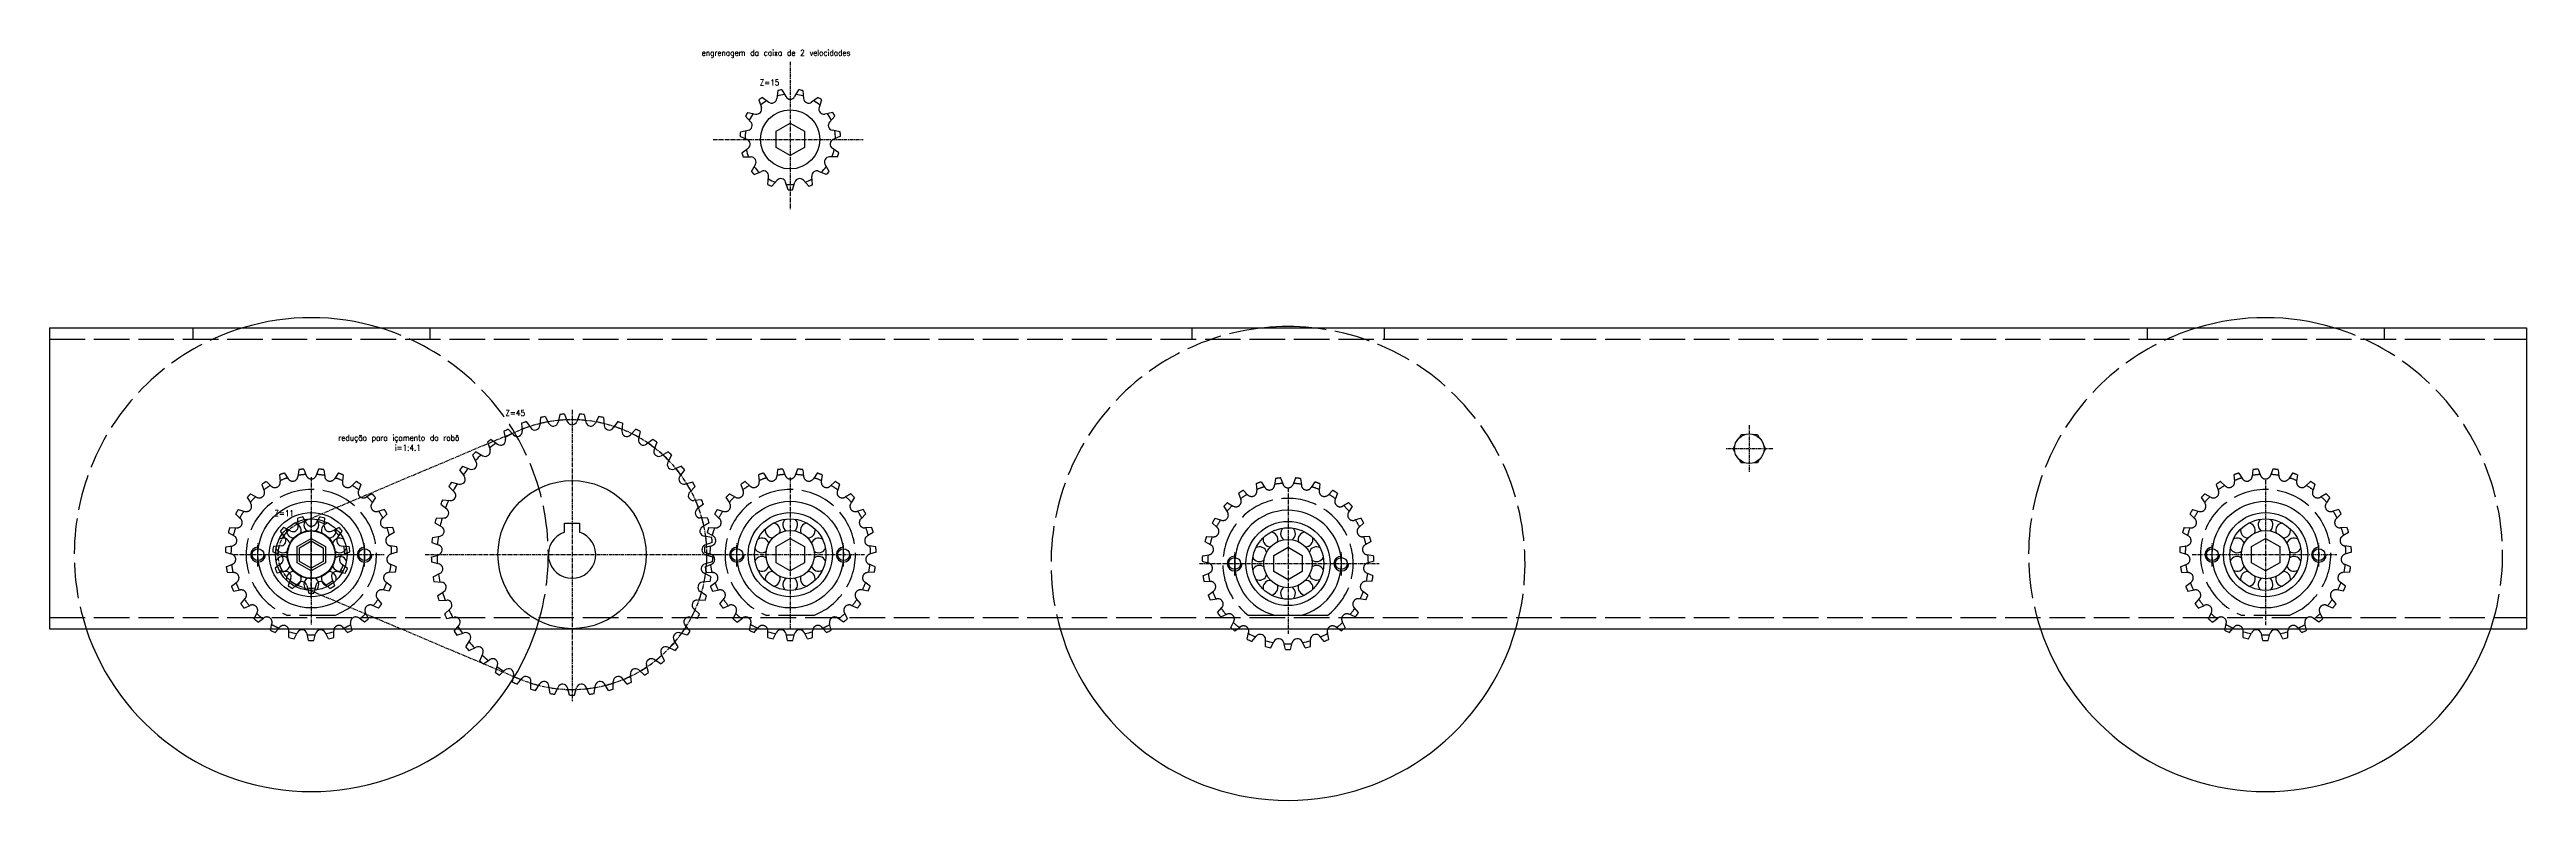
# Model space of a CAD drawing. Extents: x -2365 to 476, y -281 to 1709.
# Drawn here: x -803 to 33, y 492 to 745 of the extents above; entities that cross this region are included whole.
import ezdxf

# ---------------------------------------------------------------- set-up
doc = ezdxf.new("R2010")
doc.units = 0
doc.linetypes.add('DASHED', pattern=[15, 12, -3])
doc.linetypes.add('DOT_CENTER', pattern=[2, 1.25, -0.25, 0.25, -0.25])
doc.layers.get('0').update_dxf_attribs({"linetype": 'CONTINUOUS'})
doc.layers.add('1', color=7, linetype='CONTINUOUS')
doc.styles.add('CONVERTER_1', font='txt.shx', dxfattribs={"width": 0.9, "oblique": 15})

# ---------------------------------------------------------------- blocks, each defined once
blk = doc.blocks.new('C', base_point=(-729.23, 560.08))
at = {"layer": '1', "color": 7, "linetype": 'Continuous'}
for p, q in [((-718.79, 584.13), (-718.92, 586.83)), ((-715.87, 584.99), (-717.22, 587.33)), ((-712.92, 584.99), (-711.57, 587.33)), ((-710, 584.13), (-709.87, 586.83)), ((-724.48, 577.56), (-727.18, 577.3)), ((-723.26, 580.24), (-724.83, 582.44)), ((-721.27, 582.54), (-723.67, 583.78)), ((-718.39, 576.88), (-714.39, 579.19)), ((-718.39, 572.26), (-718.39, 576.88)), ((-714.39, 579.19), (-710.39, 576.88)), ((-710.39, 576.88), (-710.39, 572.26)), ((-709.63, 577.32), (-709.63, 571.82)), ((-707.52, 582.54), (-705.12, 583.78)), ((-705.53, 580.24), (-703.96, 582.44)), ((-704.3, 577.56), (-701.61, 577.3)), ((-724.92, 574.54), (-727.43, 575.55)), ((-724.5, 571.63), (-726.62, 569.96)), ((-723.23, 568.86), (-725.89, 568.35)), ((-714.39, 569.95), (-718.39, 572.26)), ((-710.39, 572.26), (-714.39, 569.95)), ((-705.55, 568.86), (-702.9, 568.35)), ((-704.29, 571.63), (-702.16, 569.96)), ((-703.87, 574.54), (-701.36, 575.55)), ((-721.3, 566.63), (-722.19, 564.07)), ((-718.74, 564.99), (-720.7, 563.12)), ((-715.92, 564.16), (-715.28, 561.53)), ((-712.87, 564.16), (-713.51, 561.53)), ((-710.04, 564.99), (-708.09, 563.12)), ((-707.48, 566.63), (-706.6, 564.07))]:
    blk.add_line(p, q, dxfattribs=at)
at = {"layer": '1', "color": 4, "linetype": 'DOT_CENTER'}
for p, q in [((-714.39, 560.08), (-714.39, 589)), ((-729.23, 574.57), (-699.84, 574.57))]:
    blk.add_line(p, q, dxfattribs=at)
at = {"layer": '1', "color": 7, "linetype": 'Continuous'}
blk.add_circle((-714.39, 574.57), 8, dxfattribs=at)
for centre, radius, start, end in [((-714.39, 574.57), 13.07, 102.48157, 110.24571), ((-714.39, 574.57), 11.31, 99.64313, 113.08415), ((-714.39, 574.57), 11.31, 66.91585, 80.35687), ((-714.39, 574.57), 13.07, 69.75429, 77.51843), ((-714.39, 574.57), 13.07, 167.93611, 175.70025), ((-714.39, 574.57), 11.31, 165.09767, 178.53869), ((-714.39, 574.57), 13.07, 135.20884, 142.97298), ((-724.64, 579.25), 1.7, -84.54545, 35.45455), ((-714.39, 574.57), 11.31, 132.3704, 145.81142), ((-720.49, 584.05), 1.7, -117.27273, 2.72727), ((-714.39, 585.84), 1.7, -150, -30), ((-708.3, 584.05), 1.7, 177.27273, -62.72727), ((-714.39, 574.57), 11.31, 34.18858, 47.6296), ((-704.14, 579.25), 1.7, 144.54545, -95.45455), ((-714.39, 574.57), 13.07, 37.02702, 44.79116), ((-714.39, 574.57), 11.31, 1.46131, 14.90233), ((-714.39, 574.57), 13.07, 4.29975, 12.06389), ((-714.39, 574.57), 13.07, -159.33661, -151.57248), ((-714.39, 574.57), 11.31, -162.17506, -148.73403), ((-725.55, 572.96), 1.7, -51.81818, 68.18182), ((-722.91, 567.19), 1.7, -19.09091, 100.90909), ((-705.88, 567.19), 1.7, 79.09091, -160.90909), ((-703.24, 572.96), 1.7, 111.81818, -128.18182), ((-714.39, 574.57), 11.31, -31.26597, -17.82494), ((-714.39, 574.57), 13.07, -28.42752, -20.66339), ((-714.39, 574.57), 13.07, -126.60934, -118.8452), ((-714.39, 574.57), 11.31, -129.44778, -116.00676), ((-717.57, 563.75), 1.7, 13.63636, 133.63636), ((-714.39, 574.57), 11.31, -96.72051, -83.27949), ((-714.39, 574.57), 13.07, -93.88207, -86.11793), ((-711.22, 563.75), 1.7, 46.36364, 166.36364), ((-714.39, 574.57), 11.31, -63.99324, -50.55222), ((-714.39, 574.57), 13.07, -61.1548, -53.39066)]:
    blk.add_arc(centre, radius, start, end, dxfattribs=at)
at = {"layer": '1', "color": 4, "linetype": 'DOT_CENTER'}
blk.add_arc((-714.39, 574.57), 11.27, 112.91915, -112.91915, dxfattribs=at)
at = {"layer": '1', "color": 3, "style": 'CONVERTER_1', "width": 0.9}
blk.add_text('Z=11', height=2, dxfattribs=at).set_placement((-726.86, 587.56))
blk = doc.blocks.new('B', base_point=(-676.01, 525.1))
at = {"layer": '1', "color": 7, "linetype": 'Continuous'}
for p, q in [((-643.4, 618.92), (-643.22, 616.29)), ((-641.87, 619.48), (-640.32, 617.35)), ((-637.07, 620.85), (-637.25, 618.23)), ((-635.47, 621.19), (-634.23, 618.87)), ((-630.52, 621.89), (-631.07, 619.31)), ((-628.89, 622), (-627.99, 619.53)), ((-623.89, 622), (-624.8, 619.53)), ((-622.27, 621.89), (-621.72, 619.31)), ((-617.32, 621.19), (-618.55, 618.87)), ((-615.72, 620.85), (-615.54, 618.23)), ((-610.92, 619.48), (-612.47, 617.35)), ((-609.38, 618.92), (-609.57, 616.29)), ((-654.97, 612.51), (-654.07, 610.04)), ((-653.65, 613.47), (-651.57, 611.85)), ((-649.41, 616.12), (-648.86, 613.54)), ((-647.97, 616.89), (-646.14, 614.99)), ((-604.82, 616.89), (-606.65, 614.99)), ((-603.38, 616.12), (-603.92, 613.54)), ((-599.14, 613.47), (-601.21, 611.85)), ((-597.82, 612.51), (-598.72, 610.04)), ((-664.32, 603.16), (-662.77, 601.03)), ((-663.32, 604.45), (-660.87, 603.46)), ((-659.97, 608.16), (-658.73, 605.84)), ((-658.8, 609.3), (-656.52, 607.98)), ((-593.99, 609.3), (-596.27, 607.98)), ((-592.81, 608.16), (-594.05, 605.84)), ((-589.47, 604.45), (-591.91, 603.46)), ((-588.47, 603.16), (-590.01, 601.03)), ((-667.93, 597.61), (-666.1, 595.71)), ((-667.12, 599.02), (-664.56, 598.38)), ((-585.67, 599.02), (-588.23, 598.38)), ((-584.85, 597.61), (-586.68, 595.71)), ((-672.67, 585.27), (-670.39, 583.95)), ((-672.28, 586.85), (-669.64, 586.94)), ((-670.73, 591.6), (-668.66, 589.98)), ((-670.12, 593.12), (-667.5, 592.84)), ((-582.66, 593.12), (-585.28, 592.84)), ((-582.05, 591.6), (-584.13, 589.98)), ((-580.51, 586.85), (-583.14, 586.94)), ((-580.11, 585.27), (-582.39, 583.95)), ((-673.71, 578.72), (-671.27, 577.73)), ((-673.54, 580.34), (-670.95, 580.8)), ((-628.89, 582.17), (-628.89, 585.17)), ((-628.89, 585.17), (-623.89, 585.17)), ((-623.89, 585.17), (-623.89, 582.17)), ((-579.25, 580.34), (-581.84, 580.8)), ((-579.07, 578.72), (-581.52, 577.73)), ((-673.89, 573.73), (-671.38, 574.54)), ((-673.83, 572.1), (-671.27, 571.46)), ((-578.96, 572.1), (-581.51, 571.46)), ((-578.9, 573.73), (-581.41, 574.54)), ((-673.31, 567.13), (-670.94, 568.28)), ((-673.02, 565.52), (-670.4, 565.24)), ((-671.81, 560.67), (-669.63, 562.14)), ((-580.97, 560.67), (-583.16, 562.14)), ((-579.76, 565.52), (-582.38, 565.24)), ((-579.48, 567.13), (-581.85, 568.28)), ((-671.31, 559.12), (-668.68, 559.21)), ((-669.44, 554.48), (-667.48, 556.25)), ((-668.72, 553.02), (-666.13, 553.47)), ((-584.06, 553.02), (-586.66, 553.47)), ((-583.35, 554.48), (-585.31, 556.25)), ((-581.48, 559.12), (-584.11, 559.21)), ((-666.22, 548.69), (-664.53, 550.71)), ((-665.31, 547.33), (-662.8, 548.15)), ((-662.23, 543.4), (-660.84, 545.63)), ((-590.55, 543.4), (-591.95, 545.63)), ((-587.48, 547.33), (-589.98, 548.15)), ((-586.56, 548.69), (-588.26, 550.71)), ((-661.14, 542.18), (-658.77, 543.34)), ((-657.55, 538.71), (-656.47, 541.12)), ((-656.3, 537.66), (-654.11, 539.14)), ((-652.25, 534.72), (-651.53, 537.26)), ((-650.87, 533.86), (-648.91, 535.62)), ((-601.92, 533.86), (-603.88, 535.62)), ((-600.53, 534.72), (-601.26, 537.26)), ((-596.49, 537.66), (-598.67, 539.14)), ((-595.24, 538.71), (-596.31, 541.12)), ((-591.65, 542.18), (-594.01, 543.34)), ((-646.46, 531.51), (-646.09, 534.12)), ((-644.96, 530.85), (-643.27, 532.87)), ((-640.27, 529.14), (-640.27, 531.77)), ((-638.7, 528.69), (-637.3, 530.92)), ((-633.81, 527.65), (-634.18, 530.26)), ((-632.19, 527.42), (-631.12, 529.83)), ((-627.21, 527.08), (-627.94, 529.61)), ((-625.58, 527.08), (-624.85, 529.61)), ((-620.59, 527.42), (-621.66, 529.83)), ((-618.97, 527.65), (-618.61, 530.26)), ((-614.09, 528.69), (-615.48, 530.92)), ((-612.52, 529.14), (-612.52, 531.77)), ((-607.82, 530.85), (-609.52, 532.87)), ((-606.33, 531.51), (-606.7, 534.12))]:
    blk.add_line(p, q, dxfattribs=at)
at = {"layer": '1', "color": 4, "linetype": 'DOT_CENTER'}
for p, q in [((-626.39, 623.41), (-626.39, 525.1)), ((-676.01, 574.57), (-576.17, 574.57))]:
    blk.add_line(p, q, dxfattribs=at)
at = {"layer": '1', "color": 7, "linetype": 'Continuous'}
blk.add_circle((-626.39, 574.57), 25, dxfattribs=at)
at = {"layer": '1', "color": 4, "linetype": 'DOT_CENTER'}
blk.add_arc((-626.39, 574.57), 45.54, -112.91915, 112.91915, dxfattribs=at)
at = {"layer": '1', "color": 7, "linetype": 'Continuous'}
for centre, radius, start, end in [((-626.39, 574.57), 47.5, 109.01521, 110.98479), ((-626.39, 574.57), 45.54, 100.26047, 103.73953), ((-626.39, 574.57), 47.5, 101.01521, 102.98479), ((-632.73, 619.67), 1.7, -152, -12), ((-626.39, 574.57), 45.54, 92.26047, 95.73953), ((-626.39, 574.57), 47.5, 93.01521, 94.98479), ((-626.39, 620.11), 1.7, -160, -20), ((-626.39, 574.57), 45.54, 84.26047, 87.73953), ((-626.39, 574.57), 47.5, 85.01521, 86.98479), ((-620.06, 619.67), 1.7, -168, -28), ((-626.39, 574.57), 45.54, 76.26047, 79.73953), ((-626.39, 574.57), 47.5, 77.01521, 78.98479), ((-626.39, 574.57), 47.5, 69.01521, 70.98479), ((-626.39, 574.57), 47.5, 125.01521, 126.98479), ((-626.39, 574.57), 45.54, 124.26047, 127.73953), ((-650.53, 613.19), 1.7, -128, 12), ((-626.39, 574.57), 47.5, 117.01521, 118.98479), ((-626.39, 574.57), 45.54, 116.26047, 119.73953), ((-644.92, 616.17), 1.7, -136, 4), ((-626.39, 574.57), 45.54, 108.26047, 111.73953), ((-638.95, 618.34), 1.7, -144, -4), ((-613.84, 618.34), 1.7, -176, -36), ((-626.39, 574.57), 45.54, 68.26047, 71.73953), ((-607.87, 616.17), 1.7, 176, -44), ((-626.39, 574.57), 45.54, 60.26047, 63.73953), ((-626.39, 574.57), 47.5, 61.01521, 62.98479), ((-602.26, 613.19), 1.7, 168, -52), ((-626.39, 574.57), 45.54, 52.26047, 55.73953), ((-626.39, 574.57), 47.5, 53.01521, 54.98479), ((-626.39, 574.57), 47.5, 141.01521, 142.98479), ((-626.39, 574.57), 45.54, 140.26047, 143.73953), ((-660.24, 605.04), 1.7, -112, 28), ((-626.39, 574.57), 47.5, 133.01521, 134.98479), ((-626.39, 574.57), 45.54, 132.26047, 135.73953), ((-655.67, 609.45), 1.7, -120, 20), ((-597.12, 609.45), 1.7, 160, -60), ((-626.39, 574.57), 45.54, 44.26047, 47.73953), ((-592.55, 605.04), 1.7, 152, -68), ((-626.39, 574.57), 47.5, 45.01521, 46.98479), ((-626.39, 574.57), 45.54, 36.26047, 39.73953), ((-626.39, 574.57), 47.5, 37.01521, 38.98479), ((-626.39, 574.57), 47.5, 149.01521, 150.98479), ((-667.32, 594.53), 1.7, -96, 44), ((-626.39, 574.57), 45.54, 148.26047, 151.73953), ((-664.15, 600.03), 1.7, -104, 36), ((-588.64, 600.03), 1.7, 144, -76), ((-626.39, 574.57), 45.54, 28.26047, 31.73953), ((-585.46, 594.53), 1.7, 136, -84), ((-626.39, 574.57), 47.5, 29.01521, 30.98479), ((-626.39, 574.57), 47.5, 165.01521, 166.98479), ((-626.39, 574.57), 45.54, 164.26047, 167.73953), ((-626.39, 574.57), 47.5, 157.01521, 158.98479), ((-669.7, 588.64), 1.7, -88, 52), ((-626.39, 574.57), 45.54, 156.26047, 159.73953), ((-583.08, 588.64), 1.7, 128, -92), ((-626.39, 574.57), 45.54, 20.26047, 23.73953), ((-626.39, 574.57), 47.5, 21.01521, 22.98479), ((-626.39, 574.57), 45.54, 12.26047, 15.73953), ((-626.39, 574.57), 47.5, 13.01521, 14.98479), ((-626.39, 574.57), 47.5, 173.01521, 174.98479), ((-626.39, 574.57), 45.54, 172.26047, 175.73953), ((-671.91, 576.16), 1.7, -72, 68), ((-671.24, 582.48), 1.7, -80, 60), ((-626.39, 574.57), 8, 108.20996, 71.79004), ((-581.54, 582.48), 1.7, 120, -100), ((-580.88, 576.16), 1.7, 112, -108), ((-626.39, 574.57), 45.54, 4.26047, 7.73953), ((-626.39, 574.57), 47.5, 5.01521, 6.98479), ((-626.39, 574.57), 47.5, -178.98479, -177.01521), ((-626.39, 574.57), 45.54, -179.73953, -176.26047), ((-671.68, 569.81), 1.7, -64, 76), ((-581.1, 569.81), 1.7, 104, -116), ((-626.39, 574.57), 45.54, -3.73953, -0.26047), ((-626.39, 574.57), 47.5, -2.98479, -1.01521), ((-626.39, 574.57), 47.5, -170.98479, -169.01521), ((-626.39, 574.57), 47.5, -162.98479, -161.01521), ((-626.39, 574.57), 45.54, -171.73953, -168.26047), ((-670.58, 563.55), 1.7, -56, 84), ((-626.39, 574.57), 45.54, -163.73953, -160.26047), ((-582.21, 563.55), 1.7, 96, -124), ((-626.39, 574.57), 45.54, -19.73953, -16.26047), ((-626.39, 574.57), 45.54, -11.73953, -8.26047), ((-626.39, 574.57), 47.5, -18.98479, -17.01521), ((-626.39, 574.57), 47.5, -10.98479, -9.01521), ((-626.39, 574.57), 47.5, -154.98479, -153.01521), ((-668.62, 557.51), 1.7, -48, 92), ((-626.39, 574.57), 45.54, -155.73953, -152.26047), ((-665.83, 551.8), 1.7, -40, 100), ((-586.95, 551.8), 1.7, 80, -140), ((-626.39, 574.57), 45.54, -27.73953, -24.26047), ((-584.17, 557.51), 1.7, 88, -132), ((-626.39, 574.57), 47.5, -26.98479, -25.01521), ((-626.39, 574.57), 47.5, -146.98479, -145.01521), ((-626.39, 574.57), 45.54, -147.73953, -144.26047), ((-662.28, 546.53), 1.7, -32, 108), ((-626.39, 574.57), 45.54, -139.73953, -136.26047), ((-658.03, 541.81), 1.7, -24, 116), ((-594.76, 541.81), 1.7, 64, -156), ((-626.39, 574.57), 45.54, -43.73953, -40.26047), ((-590.51, 546.53), 1.7, 72, -148), ((-626.39, 574.57), 45.54, -35.73953, -32.26047), ((-626.39, 574.57), 47.5, -34.98479, -33.01521), ((-626.39, 574.57), 47.5, -138.98479, -137.01521), ((-626.39, 574.57), 47.5, -130.98479, -129.01521), ((-626.39, 574.57), 45.54, -131.73953, -128.26047), ((-653.16, 537.73), 1.7, -16, 124), ((-626.39, 574.57), 45.54, -123.73953, -120.26047), ((-647.77, 534.36), 1.7, -8, 132), ((-605.01, 534.36), 1.7, 48, -172), ((-626.39, 574.57), 45.54, -59.73953, -56.26047), ((-599.63, 537.73), 1.7, 56, -164), ((-626.39, 574.57), 45.54, -51.73953, -48.26047), ((-626.39, 574.57), 47.5, -50.98479, -49.01521), ((-626.39, 574.57), 47.5, -42.98479, -41.01521), ((-626.39, 574.57), 47.5, -122.98479, -121.01521), ((-626.39, 574.57), 47.5, -114.98479, -113.01521), ((-626.39, 574.57), 45.54, -115.73953, -112.26047), ((-641.97, 531.77), 1.7, 0, 140), ((-626.39, 574.57), 45.54, -107.73953, -104.26047), ((-626.39, 574.57), 47.5, -106.98479, -105.01521), ((-635.86, 530.02), 1.7, 8, 148), ((-626.39, 574.57), 45.54, -99.73953, -96.26047), ((-626.39, 574.57), 47.5, -98.98479, -97.01521), ((-629.57, 529.14), 1.7, 16, 156), ((-626.39, 574.57), 45.54, -91.73953, -88.26047), ((-626.39, 574.57), 47.5, -90.98479, -89.01521), ((-623.22, 529.14), 1.7, 24, 164), ((-626.39, 574.57), 45.54, -83.73953, -80.26047), ((-626.39, 574.57), 47.5, -82.98479, -81.01521), ((-616.92, 530.02), 1.7, 32, 172), ((-626.39, 574.57), 45.54, -75.73953, -72.26047), ((-626.39, 574.57), 47.5, -74.98479, -73.01521), ((-610.82, 531.77), 1.7, 40, 180), ((-626.39, 574.57), 45.54, -67.73953, -64.26047), ((-626.39, 574.57), 47.5, -66.98479, -65.01521), ((-626.39, 574.57), 47.5, -58.98479, -57.01521)]:
    blk.add_arc(centre, radius, start, end, dxfattribs=at)
at = {"layer": '1', "color": 3, "style": 'CONVERTER_1', "width": 0.9}
blk.add_text('Z=45', height=2, dxfattribs=at).set_placement((-648.89, 621.39))
blk = doc.blocks.new('TOP__88', base_point=(-446.31, 238.51))
at = {"layer": '1', "color": 7, "linetype": 'Continuous'}
for p, q in [((-802.74, 651.17), (-802.74, 549.57)), ((-802.74, 651.17), (33.26, 651.17)), ((33.26, 651.17), (33.26, 549.57)), ((-557.51, 577.32), (-552.74, 580.07)), ((-557.51, 571.82), (-557.51, 577.32)), ((-552.74, 580.07), (-547.98, 577.32)), ((-547.98, 577.32), (-547.98, 571.82)), ((-389.51, 574.32), (-384.74, 577.07)), ((-384.74, 577.07), (-379.98, 574.32)), ((-59.56, 577.32), (-54.79, 580.07)), ((-59.56, 571.82), (-59.56, 577.32)), ((-54.79, 580.07), (-50.03, 577.32)), ((-50.03, 577.32), (-50.03, 571.82)), ((-552.74, 569.07), (-557.51, 571.82)), ((-547.98, 571.82), (-552.74, 569.07)), ((-389.51, 568.82), (-389.51, 574.32)), ((-384.74, 566.07), (-389.51, 568.82)), ((-379.98, 568.82), (-384.74, 566.07)), ((-379.98, 574.32), (-379.98, 568.82)), ((-54.79, 569.07), (-59.56, 571.82)), ((-50.03, 571.82), (-54.79, 569.07)), ((-380.53, 554.07), (-388.96, 554.07)), ((-802.74, 549.57), (33.26, 549.57))]:
    blk.add_line(p, q, dxfattribs=at)
at = {"layer": '1', "color": 4, "linetype": 'DASHED'}
for p, q in [((-802.74, 647.37), (33.26, 647.37)), ((-754.39, 651.17), (-754.39, 647.37)), ((-674.39, 651.17), (-674.39, 647.37)), ((-417.24, 651.17), (-417.24, 647.37)), ((-352.24, 651.17), (-352.24, 647.37)), ((-94.79, 651.17), (-94.79, 647.37)), ((-14.79, 651.17), (-14.79, 647.37)), ((-719.16, 577.32), (-714.39, 580.07)), ((-719.16, 571.82), (-719.16, 577.32)), ((-714.39, 580.07), (-709.63, 577.32)), ((-709.63, 577.32), (-709.63, 571.82)), ((-714.39, 569.07), (-719.16, 571.82)), ((-709.63, 571.82), (-714.39, 569.07)), ((-802.74, 553.37), (33.26, 553.37)), ((-706.41, 554.07), (-722.38, 554.07)), ((-544.76, 554.07), (-560.73, 554.07)), ((-388.96, 554.07), (-398.08, 554.07)), ((-371.41, 554.07), (-380.53, 554.07)), ((-46.81, 554.07), (-62.78, 554.07))]:
    blk.add_line(p, q, dxfattribs=at)
at = {"layer": '1', "color": 4, "linetype": 'DOT_CENTER'}
for p, q in [((-714.39, 600.71), (-714.39, 550.83)), ((-552.74, 600.63), (-552.74, 549.26)), ((-384.74, 596.99), (-384.74, 547.78)), ((-54.79, 599.76), (-54.79, 550.79)), ((-732.39, 570.57), (-732.39, 578.57)), ((-696.39, 570.57), (-696.39, 578.57)), ((-570.74, 570.57), (-570.74, 578.57)), ((-534.74, 570.57), (-534.74, 578.57)), ((-72.79, 570.57), (-72.79, 578.57)), ((-36.79, 570.57), (-36.79, 578.57)), ((-740.39, 574.57), (-689.77, 574.57)), ((-578.95, 574.57), (-527.57, 574.57)), ((-414.61, 571.57), (-354.02, 571.57)), ((-402.74, 567.57), (-402.74, 575.57)), ((-366.74, 567.57), (-366.74, 575.57)), ((-79.57, 574.57), (-30.74, 574.57))]:
    blk.add_line(p, q, dxfattribs=at)
at = {"layer": '1', "color": 7, "linetype": 'Continuous'}
for centre, radius in [((-714.39, 574.57), 18), ((-714.39, 574.57), 14.22), ((-714.39, 574.57), 12.06), ((-552.74, 574.57), 18), ((-552.74, 574.57), 14.22), ((-552.74, 574.57), 12.06), ((-384.74, 571.57), 14.22), ((-54.79, 574.57), 18), ((-54.79, 574.57), 14.22), ((-54.79, 574.57), 12.06), ((-714.39, 574.57), 8.16), ((-552.74, 574.57), 8.16), ((-384.74, 571.57), 12.06), ((-384.74, 571.57), 8.16), ((-54.79, 574.57), 8.16), ((-732.39, 574.57), 2), ((-696.39, 574.57), 2), ((-570.74, 574.57), 2), ((-534.74, 574.57), 2), ((-402.74, 571.57), 2), ((-366.74, 571.57), 2), ((-72.79, 574.57), 2), ((-36.79, 574.57), 2)]:
    blk.add_circle(centre, radius, dxfattribs=at)
for centre, radius, start, end in [((-714.39, 574.57), 80, 73.23582, 106.76418), ((-54.79, 574.57), 80, 73.23582, 106.76418), ((-384.74, 571.57), 80, 84.26803, 95.73197), ((-720.33, 582.73), 2.49, -19.69896, 84.23706), ((-714.39, 584.66), 2.49, 131.76294, -124.30104), ((-714.39, 584.66), 2.49, -55.69896, 48.23706), ((-708.46, 582.73), 2.49, 95.76294, -160.30104), ((-558.67, 582.73), 2.49, -19.69896, 84.23706), ((-552.74, 584.66), 2.49, 131.76294, -124.30104), ((-552.74, 584.66), 2.49, -55.69896, 48.23706), ((-546.81, 582.73), 2.49, 95.76294, -160.30104), ((-384.74, 571.57), 18, 0, -103.5362), ((-60.73, 582.73), 2.49, -19.69896, 84.23706), ((-54.79, 584.66), 2.49, 131.76294, -124.30104), ((-54.79, 584.66), 2.49, -55.69896, 48.23706), ((-48.86, 582.73), 2.49, 95.76294, -160.30104), ((-723.99, 577.69), 2.49, 16.30104, 120.23706), ((-720.33, 582.73), 2.49, 167.76294, -88.30104), ((-708.46, 582.73), 2.49, -91.69896, 12.23706), ((-704.79, 577.69), 2.49, 59.76294, 163.69896), ((-562.34, 577.69), 2.49, 16.30104, 120.23706), ((-558.67, 582.73), 2.49, 167.76294, -88.30104), ((-546.81, 582.73), 2.49, -91.69896, 12.23706), ((-543.14, 577.69), 2.49, 59.76294, 163.69896), ((-394.34, 574.69), 2.49, 16.30104, 120.23706), ((-390.68, 579.73), 2.49, 167.76294, -88.30104), ((-390.68, 579.73), 2.49, -19.69896, 84.23706), ((-384.74, 581.66), 2.49, 131.76294, -124.30104), ((-384.74, 581.66), 2.49, -55.69896, 48.23706), ((-378.81, 579.73), 2.49, 95.76294, -160.30104), ((-378.81, 579.73), 2.49, -91.69896, 12.23706), ((-375.14, 574.69), 2.49, 59.76294, 163.69896), ((-64.39, 577.69), 2.49, 16.30104, 120.23706), ((-60.73, 582.73), 2.49, 167.76294, -88.30104), ((-48.86, 582.73), 2.49, -91.69896, 12.23706), ((-45.19, 577.69), 2.49, 59.76294, 163.69896), ((-723.99, 577.69), 2.49, -156.23706, -52.30104), ((-723.99, 571.45), 2.49, 52.30104, 156.23706), ((-723.99, 571.45), 2.49, -120.23706, -16.30104), ((-720.33, 566.4), 2.49, 88.30104, -167.76294), ((-708.46, 566.4), 2.49, -12.23706, 91.69896), ((-704.79, 571.45), 2.49, -163.69896, -59.76294), ((-704.79, 577.69), 2.49, -127.69896, -23.76294), ((-704.79, 571.45), 2.49, 23.76294, 127.69896), ((-562.34, 577.69), 2.49, -156.23706, -52.30104), ((-562.34, 571.45), 2.49, 52.30104, 156.23706), ((-562.34, 571.45), 2.49, -120.23706, -16.30104), ((-558.67, 566.4), 2.49, 88.30104, -167.76294), ((-546.81, 566.4), 2.49, -12.23706, 91.69896), ((-543.14, 571.45), 2.49, -163.69896, -59.76294), ((-543.14, 577.69), 2.49, -127.69896, -23.76294), ((-543.14, 571.45), 2.49, 23.76294, 127.69896), ((-394.34, 574.69), 2.49, -156.23706, -52.30104), ((-394.34, 568.45), 2.49, 52.30104, 156.23706), ((-384.74, 571.57), 18, -76.4638, 0), ((-375.14, 574.69), 2.49, -127.69896, -23.76294), ((-375.14, 568.45), 2.49, 23.76294, 127.69896), ((-64.39, 577.69), 2.49, -156.23706, -52.30104), ((-64.39, 571.45), 2.49, 52.30104, 156.23706), ((-64.39, 571.45), 2.49, -120.23706, -16.30104), ((-60.73, 566.4), 2.49, 88.30104, -167.76294), ((-48.86, 566.4), 2.49, -12.23706, 91.69896), ((-45.19, 571.45), 2.49, -163.69896, -59.76294), ((-45.19, 577.69), 2.49, -127.69896, -23.76294), ((-45.19, 571.45), 2.49, 23.76294, 127.69896), ((-720.33, 566.4), 2.49, -84.23706, 19.69896), ((-714.39, 564.48), 2.49, 124.30104, -131.76294), ((-714.39, 564.48), 2.49, -48.23706, 55.69896), ((-708.46, 566.4), 2.49, 160.30104, -95.76294), ((-558.67, 566.4), 2.49, -84.23706, 19.69896), ((-552.74, 564.48), 2.49, 124.30104, -131.76294), ((-552.74, 564.48), 2.49, -48.23706, 55.69896), ((-546.81, 566.4), 2.49, 160.30104, -95.76294), ((-394.34, 568.45), 2.49, -120.23706, -16.30104), ((-390.68, 563.4), 2.49, 88.30104, -167.76294), ((-390.68, 563.4), 2.49, -84.23706, 19.69896), ((-384.74, 561.48), 2.49, 124.30104, -131.76294), ((-384.74, 561.48), 2.49, -48.23706, 55.69896), ((-378.81, 563.4), 2.49, 160.30104, -95.76294), ((-378.81, 563.4), 2.49, -12.23706, 91.69896), ((-375.14, 568.45), 2.49, -163.69896, -59.76294), ((-60.73, 566.4), 2.49, -84.23706, 19.69896), ((-54.79, 564.48), 2.49, 124.30104, -131.76294), ((-54.79, 564.48), 2.49, -48.23706, 55.69896), ((-48.86, 566.4), 2.49, 160.30104, -95.76294), ((-714.39, 574.57), 80, -161.79004, -18.20996), ((-384.74, 571.57), 80, -164.03799, -15.96201), ((-54.79, 574.57), 80, -161.79004, -18.20996)]:
    blk.add_arc(centre, radius, start, end, dxfattribs=at)
at = {"layer": '1', "color": 4, "linetype": 'DASHED'}
for centre, radius, start, end in [((-714.39, 574.57), 80, 106.76418, -161.79004), ((-714.39, 574.57), 80, -18.20996, 73.23582), ((-384.74, 571.57), 80, 95.73197, -164.03799), ((-384.74, 571.57), 80, -15.96201, 84.26803), ((-54.79, 574.57), 80, 106.76418, -161.79004), ((-54.79, 574.57), 80, -18.20996, 73.23582), ((-714.39, 574.57), 22, -68.72003, -111.27997), ((-552.74, 574.57), 22, -68.72003, -111.27997), ((-384.74, 571.57), 22, -52.69821, -127.30179), ((-54.79, 574.57), 22, -68.72003, -111.27997)]:
    blk.add_arc(centre, radius, start, end, dxfattribs=at)
at = {"layer": '1', "color": 4, "linetype": 'Continuous'}
for centre in [(-732.39, 574.57), (-696.39, 574.57), (-570.74, 574.57), (-534.74, 574.57), (-72.79, 574.57), (-36.79, 574.57), (-402.74, 571.57), (-366.74, 571.57)]:
    blk.add_arc(centre, 2.5, 90, 0, dxfattribs=at)
blk = doc.blocks.new('TOP__89', base_point=(-463.13, 438.32))
at = {"layer": '1', "color": 4, "linetype": 'DASHED'}
for p, q in [((-63.87, 602.11), (-62.6, 600.19)), ((-59.05, 603.25), (-59.31, 600.97)), ((-57.27, 603.46), (-56.48, 601.3)), ((-52.32, 603.46), (-53.1, 601.3)), ((-50.54, 603.25), (-50.27, 600.97)), ((-45.72, 602.11), (-46.98, 600.19)), ((-76.49, 593.81), (-75.23, 591.89)), ((-75.26, 595.11), (-73.27, 593.96)), ((-71.47, 598.3), (-70.68, 596.14)), ((-69.97, 599.28), (-68.3, 597.7)), ((-65.55, 601.5), (-65.28, 599.22)), ((-44.04, 601.5), (-44.31, 599.22)), ((-39.61, 599.28), (-41.28, 597.7)), ((-38.12, 598.3), (-38.9, 596.14)), ((-34.32, 595.11), (-36.31, 593.96)), ((-33.1, 593.81), (-34.36, 591.89)), ((-80.34, 588.29), (-78.67, 586.71)), ((-79.45, 589.84), (-77.25, 589.18)), ((-30.14, 589.84), (-32.34, 589.18)), ((-29.24, 588.29), (-30.92, 586.71)), ((-83.68, 577.15), (-81.42, 577.55)), ((-82.82, 582.03), (-80.83, 580.88)), ((-82.31, 583.74), (-80.01, 583.6)), ((-27.28, 583.74), (-29.58, 583.6)), ((-26.77, 582.03), (-28.76, 580.88)), ((-25.91, 577.15), (-28.17, 577.55)), ((-83.78, 575.36), (-81.58, 574.7)), ((-83.49, 570.42), (-81.38, 571.33)), ((-83.18, 568.65), (-80.89, 568.52)), ((-26.4, 568.65), (-28.7, 568.52)), ((-26.09, 570.42), (-28.2, 571.33)), ((-25.8, 575.36), (-28.01, 574.7)), ((-81.76, 563.91), (-79.92, 565.28)), ((-81.05, 562.27), (-78.79, 562.67)), ((-28.53, 562.27), (-30.79, 562.67)), ((-27.82, 563.91), (-29.67, 565.28)), ((-78.58, 557.98), (-77.1, 559.74)), ((-77.51, 556.54), (-75.4, 557.45)), ((-74.11, 552.94), (-73.08, 554.99)), ((-72.74, 551.79), (-70.9, 553.16)), ((-36.85, 551.79), (-38.69, 553.16)), ((-35.48, 552.94), (-36.51, 554.99)), ((-32.08, 556.54), (-34.19, 557.45)), ((-31.01, 557.98), (-32.49, 559.74)), ((-68.48, 549.57), (-68.07, 551.3)), ((-65.91, 549.57), (-65.53, 550.02)), ((-43.68, 549.57), (-44.06, 550.02)), ((-41.1, 549.57), (-41.52, 551.3))]:
    blk.add_line(p, q, dxfattribs=at)
at = {"layer": '1', "color": 7, "linetype": 'Continuous'}
for p, q in [((-68.6, 549.07), (-68.48, 549.57)), ((-67, 548.26), (-65.91, 549.57)), ((-62.35, 546.57), (-62.35, 548.87)), ((-60.61, 546.16), (-59.58, 548.21)), ((-55.69, 545.58), (-56.22, 547.82)), ((-53.9, 545.58), (-53.37, 547.82)), ((-48.98, 546.16), (-50.01, 548.21)), ((-47.24, 546.57), (-47.24, 548.87)), ((-42.58, 548.26), (-43.68, 549.57)), ((-40.99, 549.07), (-41.1, 549.57))]:
    blk.add_line(p, q, dxfattribs=at)
at = {"layer": '1', "color": 4, "linetype": 'DASHED'}
for centre, radius, start, end in [((-54.79, 574.57), 29, 108.23411, 111.76589), ((-54.79, 574.57), 29, 94.90078, 98.43256), ((-54.79, 574.57), 29, 81.56744, 85.09922), ((-54.79, 574.57), 29, 68.23411, 71.76589), ((-54.79, 574.57), 29, 134.90078, 138.43256), ((-54.79, 574.57), 27.12, 133.82868, 139.50465), ((-72.37, 595.52), 1.8, -120, 20), ((-54.79, 574.57), 29, 121.56744, 125.09922), ((-54.79, 574.57), 27.12, 120.49535, 126.17132), ((-67.07, 599.01), 1.8, -133.33333, 6.66667), ((-54.79, 574.57), 27.12, 107.16201, 112.83799), ((-61.1, 601.18), 1.8, -146.66667, -6.66667), ((-54.79, 574.57), 27.12, 93.82868, 99.50465), ((-54.79, 601.92), 1.8, -160, -20), ((-54.79, 574.57), 27.12, 80.49535, 86.17132), ((-48.49, 601.18), 1.8, -173.33333, -33.33333), ((-54.79, 574.57), 27.12, 67.16201, 72.83799), ((-42.52, 599.01), 1.8, 173.33333, -46.66667), ((-54.79, 574.57), 27.12, 53.82868, 59.50465), ((-54.79, 574.57), 29, 54.90078, 58.43256), ((-37.21, 595.52), 1.8, 160, -60), ((-54.79, 574.57), 27.12, 40.49535, 46.17132), ((-54.79, 574.57), 29, 41.56744, 45.09922), ((-54.79, 574.57), 29, 148.23411, 151.76589), ((-79.91, 585.4), 1.8, -93.33333, 46.66667), ((-54.79, 574.57), 27.12, 147.16201, 152.83799), ((-76.73, 590.9), 1.8, -106.66667, 33.33333), ((-32.86, 590.9), 1.8, 146.66667, -73.33333), ((-54.79, 574.57), 27.12, 27.16201, 32.83799), ((-29.68, 585.4), 1.8, 133.33333, -86.66667), ((-54.79, 574.57), 29, 28.23411, 31.76589), ((-54.79, 574.57), 29, 174.90078, 178.43256), ((-54.79, 574.57), 29, 161.56744, 165.09922), ((-54.79, 574.57), 27.12, 173.82868, 179.50465), ((-81.73, 579.32), 1.8, -80, 60), ((-54.79, 574.57), 27.12, 160.49535, 166.17132), ((-27.86, 579.32), 1.8, 120, -100), ((-54.79, 574.57), 27.12, 13.82868, 19.50465), ((-54.79, 574.57), 27.12, 0.49535, 6.17132), ((-54.79, 574.57), 29, 14.90078, 18.43256), ((-54.79, 574.57), 29, 1.56744, 5.09922), ((-54.79, 574.57), 29, -171.76589, -168.23411), ((-54.79, 574.57), 27.12, -172.83799, -167.16201), ((-82.1, 572.98), 1.8, -66.66667, 73.33333), ((-80.99, 566.72), 1.8, -53.33333, 86.66667), ((-28.59, 566.72), 1.8, 93.33333, -126.66667), ((-27.49, 572.98), 1.8, 106.66667, -113.33333), ((-54.79, 574.57), 27.12, -12.83799, -7.16201), ((-54.79, 574.57), 29, -11.76589, -8.23411), ((-54.79, 574.57), 29, -158.43256, -154.90078), ((-54.79, 574.57), 27.12, -159.50465, -153.82868), ((-78.48, 560.89), 1.8, -40, 100), ((-31.11, 560.89), 1.8, 80, -140), ((-54.79, 574.57), 27.12, -26.17132, -20.49535), ((-54.79, 574.57), 29, -25.09922, -21.56744), ((-54.79, 574.57), 29, -145.09922, -141.56744), ((-54.79, 574.57), 27.12, -146.17132, -140.49535), ((-74.69, 555.8), 1.8, -26.66667, 113.33333), ((-54.79, 574.57), 29, -131.76589, -128.23411), ((-54.79, 574.57), 27.12, -132.83799, -127.16201), ((-69.82, 551.72), 1.8, -13.33333, 126.66667), ((-39.76, 551.72), 1.8, 53.33333, -166.66667), ((-54.79, 574.57), 27.12, -52.83799, -47.16201), ((-54.79, 574.57), 29, -51.76589, -48.23411), ((-34.9, 555.8), 1.8, 66.66667, -153.33333), ((-54.79, 574.57), 27.12, -39.50465, -33.82868), ((-54.79, 574.57), 29, -38.43256, -34.90078), ((-54.79, 574.57), 27.12, -119.50465, -113.82868), ((-64.15, 548.87), 1.8, 22.90588, 140), ((-45.44, 548.87), 1.8, 40, 157.09412), ((-54.79, 574.57), 27.12, -66.17132, -60.49535)]:
    blk.add_arc(centre, radius, start, end, dxfattribs=at)
at = {"layer": '1', "color": 7, "linetype": 'Continuous'}
for centre, radius, start, end in [((-54.79, 574.57), 29, -118.43256, -114.90078), ((-64.15, 548.87), 1.8, 0, 22.90588), ((-54.79, 574.57), 27.12, -106.17132, -100.49535), ((-54.79, 574.57), 29, -105.09922, -101.56744), ((-57.97, 547.4), 1.8, 13.33333, 153.33333), ((-54.79, 574.57), 27.12, -92.83799, -87.16201), ((-54.79, 574.57), 29, -91.76589, -88.23411), ((-51.62, 547.4), 1.8, 26.66667, 166.66667), ((-54.79, 574.57), 27.12, -79.50465, -73.82868), ((-54.79, 574.57), 29, -78.43256, -74.90078), ((-45.44, 548.87), 1.8, 157.09412, 180), ((-54.79, 574.57), 29, -65.09922, -61.56744)]:
    blk.add_arc(centre, radius, start, end, dxfattribs=at)
blk = doc.blocks.new('TOP__90', base_point=(-624.78, 435.32))
at = {"layer": '1', "color": 4, "linetype": 'DASHED'}
for p, q in [((-401.42, 595.3), (-400.63, 593.14)), ((-399.92, 596.28), (-398.25, 594.7)), ((-395.5, 598.5), (-395.23, 596.22)), ((-393.82, 599.11), (-392.55, 597.19)), ((-389, 600.25), (-389.26, 597.97)), ((-387.22, 600.46), (-386.43, 598.3)), ((-382.26, 600.46), (-383.05, 598.3)), ((-380.49, 600.25), (-380.22, 597.97)), ((-375.67, 599.11), (-376.93, 597.19)), ((-373.99, 598.5), (-374.26, 596.22)), ((-369.56, 596.28), (-371.23, 594.7)), ((-368.07, 595.3), (-368.85, 593.14)), ((-410.29, 585.29), (-408.62, 583.71)), ((-409.4, 586.84), (-407.2, 586.18)), ((-406.44, 590.81), (-405.18, 588.89)), ((-405.21, 592.11), (-403.22, 590.96)), ((-364.27, 592.11), (-366.26, 590.96)), ((-363.05, 590.81), (-364.31, 588.89)), ((-360.09, 586.84), (-362.29, 586.18)), ((-359.19, 585.29), (-360.86, 583.71)), ((-412.77, 579.03), (-410.78, 577.88)), ((-412.25, 580.74), (-409.96, 580.6)), ((-357.23, 580.74), (-359.52, 580.6)), ((-356.72, 579.03), (-358.71, 577.88)), ((-413.73, 572.36), (-411.53, 571.7)), ((-413.63, 574.15), (-411.36, 574.55)), ((-355.86, 574.15), (-358.12, 574.55)), ((-355.75, 572.36), (-357.95, 571.7)), ((-413.44, 567.42), (-411.33, 568.33)), ((-413.13, 565.65), (-410.84, 565.52)), ((-411.71, 560.91), (-409.87, 562.28)), ((-357.77, 560.91), (-359.62, 562.28)), ((-356.35, 565.65), (-358.65, 565.52)), ((-356.04, 567.42), (-358.15, 568.33)), ((-411, 559.27), (-408.74, 559.67)), ((-408.53, 554.98), (-407.05, 556.74)), ((-407.46, 553.54), (-405.35, 554.45)), ((-404.06, 549.94), (-403.03, 551.99)), ((-365.43, 549.94), (-366.46, 551.99)), ((-362.03, 553.54), (-364.14, 554.45)), ((-360.96, 554.98), (-362.44, 556.74)), ((-358.48, 559.27), (-360.74, 559.67)), ((-401.64, 549.57), (-400.85, 550.16)), ((-367.84, 549.57), (-368.64, 550.16))]:
    blk.add_line(p, q, dxfattribs=at)
at = {"layer": '1', "color": 7, "linetype": 'Continuous'}
for p, q in [((-402.69, 548.79), (-401.64, 549.57)), ((-398.55, 546.07), (-398.43, 546.57)), ((-398.43, 546.57), (-398.02, 548.3)), ((-396.95, 545.26), (-395.86, 546.57)), ((-395.86, 546.57), (-395.48, 547.02)), ((-392.3, 543.57), (-392.3, 545.87)), ((-390.56, 543.16), (-389.53, 545.21)), ((-385.64, 542.58), (-386.17, 544.82)), ((-383.85, 542.58), (-383.32, 544.82)), ((-378.93, 543.16), (-379.96, 545.21)), ((-377.19, 543.57), (-377.19, 545.87)), ((-373.63, 546.57), (-374.01, 547.02)), ((-372.53, 545.26), (-373.63, 546.57)), ((-371.05, 546.57), (-371.46, 548.3)), ((-370.93, 546.07), (-371.05, 546.57)), ((-366.8, 548.79), (-367.84, 549.57))]:
    blk.add_line(p, q, dxfattribs=at)
at = {"layer": '1', "color": 4, "linetype": 'DASHED'}
for centre, radius, start, end in [((-384.74, 571.57), 29, 121.56744, 125.09922), ((-384.74, 571.57), 27.12, 120.49535, 126.17132), ((-397.02, 596.01), 1.8, -133.33333, 6.66667), ((-384.74, 571.57), 29, 108.23411, 111.76589), ((-384.74, 571.57), 27.12, 107.16201, 112.83799), ((-391.05, 598.18), 1.8, -146.66667, -6.66667), ((-384.74, 571.57), 27.12, 93.82868, 99.50465), ((-384.74, 571.57), 29, 94.90078, 98.43256), ((-384.74, 598.92), 1.8, -160, -20), ((-384.74, 571.57), 27.12, 80.49535, 86.17132), ((-384.74, 571.57), 29, 81.56744, 85.09922), ((-378.44, 598.18), 1.8, -173.33333, -33.33333), ((-384.74, 571.57), 27.12, 67.16201, 72.83799), ((-384.74, 571.57), 29, 68.23411, 71.76589), ((-372.47, 596.01), 1.8, 173.33333, -46.66667), ((-384.74, 571.57), 27.12, 53.82868, 59.50465), ((-384.74, 571.57), 29, 54.90078, 58.43256), ((-384.74, 571.57), 29, 148.23411, 151.76589), ((-384.74, 571.57), 27.12, 147.16201, 152.83799), ((-406.68, 587.9), 1.8, -106.66667, 33.33333), ((-384.74, 571.57), 29, 134.90078, 138.43256), ((-384.74, 571.57), 27.12, 133.82868, 139.50465), ((-402.32, 592.52), 1.8, -120, 20), ((-367.16, 592.52), 1.8, 160, -60), ((-384.74, 571.57), 27.12, 40.49535, 46.17132), ((-362.8, 587.9), 1.8, 146.66667, -73.33333), ((-384.74, 571.57), 29, 41.56744, 45.09922), ((-384.74, 571.57), 27.12, 27.16201, 32.83799), ((-384.74, 571.57), 29, 28.23411, 31.76589), ((-384.74, 571.57), 29, 161.56744, 165.09922), ((-411.68, 576.32), 1.8, -80, 60), ((-384.74, 571.57), 27.12, 160.49535, 166.17132), ((-409.86, 582.4), 1.8, -93.33333, 46.66667), ((-359.63, 582.4), 1.8, 133.33333, -86.66667), ((-357.81, 576.32), 1.8, 120, -100), ((-384.74, 571.57), 27.12, 13.82868, 19.50465), ((-384.74, 571.57), 29, 14.90078, 18.43256), ((-384.74, 571.57), 29, 174.90078, 178.43256), ((-384.74, 571.57), 27.12, 173.82868, 179.50465), ((-412.05, 569.98), 1.8, -66.66667, 73.33333), ((-357.44, 569.98), 1.8, 106.66667, -113.33333), ((-384.74, 571.57), 27.12, 0.49535, 6.17132), ((-384.74, 571.57), 29, 1.56744, 5.09922), ((-384.74, 571.57), 29, -171.76589, -168.23411), ((-384.74, 571.57), 29, -158.43256, -154.90078), ((-384.74, 571.57), 27.12, -172.83799, -167.16201), ((-410.94, 563.72), 1.8, -53.33333, 86.66667), ((-384.74, 571.57), 27.12, -159.50465, -153.82868), ((-384.74, 571.57), 27.12, -26.17132, -20.49535), ((-358.54, 563.72), 1.8, 93.33333, -126.66667), ((-384.74, 571.57), 29, -25.09922, -21.56744), ((-384.74, 571.57), 27.12, -12.83799, -7.16201), ((-384.74, 571.57), 29, -11.76589, -8.23411), ((-408.43, 557.89), 1.8, -40, 100), ((-384.74, 571.57), 29, -145.09922, -141.56744), ((-384.74, 571.57), 27.12, -146.17132, -140.49535), ((-404.64, 552.8), 1.8, -26.66667, 113.33333), ((-364.85, 552.8), 1.8, 66.66667, -153.33333), ((-384.74, 571.57), 27.12, -39.50465, -33.82868), ((-361.06, 557.89), 1.8, 80, -140), ((-384.74, 571.57), 29, -38.43256, -34.90078), ((-384.74, 571.57), 29, -131.76589, -130.65725), ((-384.74, 571.57), 27.12, -132.83799, -127.16201), ((-399.77, 548.72), 1.8, 28.20001, 126.66667), ((-369.71, 548.72), 1.8, 53.33333, 151.79999), ((-384.74, 571.57), 27.12, -52.83799, -47.16201), ((-384.74, 571.57), 29, -49.34275, -48.23411)]:
    blk.add_arc(centre, radius, start, end, dxfattribs=at)
at = {"layer": '1', "color": 7, "linetype": 'Continuous'}
for centre, radius, start, end in [((-384.74, 571.57), 29, -130.65725, -128.23411), ((-384.74, 571.57), 29, -118.43256, -114.90078), ((-399.77, 548.72), 1.8, -13.33333, 28.20001), ((-384.74, 571.57), 27.12, -119.50465, -113.82868), ((-394.1, 545.87), 1.8, 22.90588, 140), ((-394.1, 545.87), 1.8, 0, 22.90588), ((-384.74, 571.57), 27.12, -106.17132, -100.49535), ((-384.74, 571.57), 29, -105.09922, -101.56744), ((-387.92, 544.4), 1.8, 13.33333, 153.33333), ((-384.74, 571.57), 27.12, -92.83799, -87.16201), ((-381.57, 544.4), 1.8, 26.66667, 166.66667), ((-384.74, 571.57), 27.12, -79.50465, -73.82868), ((-384.74, 571.57), 29, -78.43256, -74.90078), ((-375.39, 545.87), 1.8, 157.09412, 180), ((-375.39, 545.87), 1.8, 40, 157.09412), ((-384.74, 571.57), 27.12, -66.17132, -60.49535), ((-384.74, 571.57), 29, -65.09922, -61.56744), ((-369.71, 548.72), 1.8, 151.79999, -166.66667), ((-384.74, 571.57), 29, -51.76589, -49.34275), ((-384.74, 571.57), 29, -91.76589, -88.23411)]:
    blk.add_arc(centre, radius, start, end, dxfattribs=at)
blk = doc.blocks.new('TOP__91', base_point=(-792.78, 438.32))
at = {"layer": '1', "color": 4, "linetype": 'DASHED'}
for p, q in [((-561.82, 602.11), (-560.55, 600.19)), ((-557, 603.25), (-557.26, 600.97)), ((-555.22, 603.46), (-554.43, 601.3)), ((-550.27, 603.46), (-551.05, 601.3)), ((-548.49, 603.25), (-548.22, 600.97)), ((-543.67, 602.11), (-544.93, 600.19)), ((-574.44, 593.81), (-573.18, 591.89)), ((-573.21, 595.11), (-571.22, 593.96)), ((-569.42, 598.3), (-568.63, 596.14)), ((-567.92, 599.28), (-566.25, 597.7)), ((-563.5, 601.5), (-563.23, 599.22)), ((-541.99, 601.5), (-542.26, 599.22)), ((-537.56, 599.28), (-539.23, 597.7)), ((-536.07, 598.3), (-536.85, 596.14)), ((-532.27, 595.11), (-534.26, 593.96)), ((-531.05, 593.81), (-532.31, 591.89)), ((-578.29, 588.29), (-576.62, 586.71)), ((-577.4, 589.84), (-575.2, 589.18)), ((-528.09, 589.84), (-530.29, 589.18)), ((-527.19, 588.29), (-528.86, 586.71)), ((-581.63, 577.15), (-579.36, 577.55)), ((-580.77, 582.03), (-578.78, 580.88)), ((-580.25, 583.74), (-577.96, 583.6)), ((-525.23, 583.74), (-527.52, 583.6)), ((-524.72, 582.03), (-526.71, 580.88)), ((-523.86, 577.15), (-526.12, 577.55)), ((-581.73, 575.36), (-579.53, 574.7)), ((-581.44, 570.42), (-579.33, 571.33)), ((-581.13, 568.65), (-578.84, 568.52)), ((-524.35, 568.65), (-526.65, 568.52)), ((-524.04, 570.42), (-526.15, 571.33)), ((-523.75, 575.36), (-525.96, 574.7)), ((-579.71, 563.91), (-577.87, 565.28)), ((-579, 562.27), (-576.74, 562.67)), ((-526.48, 562.27), (-528.74, 562.67)), ((-525.77, 563.91), (-527.62, 565.28)), ((-576.53, 557.98), (-575.05, 559.74)), ((-575.46, 556.54), (-573.35, 557.45)), ((-572.06, 552.94), (-571.03, 554.99)), ((-570.69, 551.79), (-568.85, 553.16)), ((-534.8, 551.79), (-536.64, 553.16)), ((-533.43, 552.94), (-534.46, 554.99)), ((-530.03, 556.54), (-532.14, 557.45)), ((-528.96, 557.98), (-530.44, 559.74)), ((-566.43, 549.57), (-566.02, 551.3)), ((-563.86, 549.57), (-563.48, 550.02)), ((-541.63, 549.57), (-542.01, 550.02)), ((-539.05, 549.57), (-539.47, 551.3))]:
    blk.add_line(p, q, dxfattribs=at)
at = {"layer": '1', "color": 7, "linetype": 'Continuous'}
for p, q in [((-566.55, 549.07), (-566.43, 549.57)), ((-564.95, 548.26), (-563.86, 549.57)), ((-560.3, 546.57), (-560.3, 548.87)), ((-558.56, 546.16), (-557.53, 548.21)), ((-553.64, 545.58), (-554.17, 547.82)), ((-551.85, 545.58), (-551.32, 547.82)), ((-546.93, 546.16), (-547.96, 548.21)), ((-545.19, 546.57), (-545.19, 548.87)), ((-540.53, 548.26), (-541.63, 549.57)), ((-538.94, 549.07), (-539.05, 549.57))]:
    blk.add_line(p, q, dxfattribs=at)
at = {"layer": '1', "color": 4, "linetype": 'DASHED'}
for centre, radius, start, end in [((-552.74, 574.57), 29, 108.23411, 111.76589), ((-552.74, 574.57), 29, 94.90078, 98.43256), ((-552.74, 574.57), 29, 81.56744, 85.09922), ((-552.74, 574.57), 29, 68.23411, 71.76589), ((-552.74, 574.57), 29, 134.90078, 138.43256), ((-552.74, 574.57), 27.12, 133.82868, 139.50465), ((-570.32, 595.52), 1.8, -120, 20), ((-552.74, 574.57), 29, 121.56744, 125.09922), ((-552.74, 574.57), 27.12, 120.49535, 126.17132), ((-565.02, 599.01), 1.8, -133.33333, 6.66667), ((-552.74, 574.57), 27.12, 107.16201, 112.83799), ((-559.05, 601.18), 1.8, -146.66667, -6.66667), ((-552.74, 574.57), 27.12, 93.82868, 99.50465), ((-552.74, 601.92), 1.8, -160, -20), ((-552.74, 574.57), 27.12, 80.49535, 86.17132), ((-546.44, 601.18), 1.8, -173.33333, -33.33333), ((-552.74, 574.57), 27.12, 67.16201, 72.83799), ((-540.47, 599.01), 1.8, 173.33333, -46.66667), ((-552.74, 574.57), 27.12, 53.82868, 59.50465), ((-552.74, 574.57), 29, 54.90078, 58.43256), ((-535.16, 595.52), 1.8, 160, -60), ((-552.74, 574.57), 27.12, 40.49535, 46.17132), ((-552.74, 574.57), 29, 41.56744, 45.09922), ((-552.74, 574.57), 29, 148.23411, 151.76589), ((-577.86, 585.4), 1.8, -93.33333, 46.66667), ((-552.74, 574.57), 27.12, 147.16201, 152.83799), ((-574.68, 590.9), 1.8, -106.66667, 33.33333), ((-530.8, 590.9), 1.8, 146.66667, -73.33333), ((-552.74, 574.57), 27.12, 27.16201, 32.83799), ((-527.63, 585.4), 1.8, 133.33333, -86.66667), ((-552.74, 574.57), 29, 28.23411, 31.76589), ((-552.74, 574.57), 29, 174.90078, 178.43256), ((-552.74, 574.57), 29, 161.56744, 165.09922), ((-552.74, 574.57), 27.12, 173.82868, 179.50465), ((-579.68, 579.32), 1.8, -80, 60), ((-552.74, 574.57), 27.12, 160.49535, 166.17132), ((-525.81, 579.32), 1.8, 120, -100), ((-552.74, 574.57), 27.12, 13.82868, 19.50465), ((-552.74, 574.57), 27.12, 0.49535, 6.17132), ((-552.74, 574.57), 29, 14.90078, 18.43256), ((-552.74, 574.57), 29, 1.56744, 5.09922), ((-552.74, 574.57), 29, -171.76589, -168.23411), ((-552.74, 574.57), 27.12, -172.83799, -167.16201), ((-580.05, 572.98), 1.8, -66.66667, 73.33333), ((-578.94, 566.72), 1.8, -53.33333, 86.66667), ((-526.54, 566.72), 1.8, 93.33333, -126.66667), ((-525.44, 572.98), 1.8, 106.66667, -113.33333), ((-552.74, 574.57), 27.12, -12.83799, -7.16201), ((-552.74, 574.57), 29, -11.76589, -8.23411), ((-552.74, 574.57), 29, -158.43256, -154.90078), ((-552.74, 574.57), 27.12, -159.50465, -153.82868), ((-576.43, 560.89), 1.8, -40, 100), ((-529.06, 560.89), 1.8, 80, -140), ((-552.74, 574.57), 27.12, -26.17132, -20.49535), ((-552.74, 574.57), 29, -25.09922, -21.56744), ((-552.74, 574.57), 29, -145.09922, -141.56744), ((-552.74, 574.57), 27.12, -146.17132, -140.49535), ((-572.64, 555.8), 1.8, -26.66667, 113.33333), ((-552.74, 574.57), 29, -131.76589, -128.23411), ((-552.74, 574.57), 27.12, -132.83799, -127.16201), ((-567.77, 551.72), 1.8, -13.33333, 126.66667), ((-537.71, 551.72), 1.8, 53.33333, -166.66667), ((-552.74, 574.57), 27.12, -52.83799, -47.16201), ((-552.74, 574.57), 29, -51.76589, -48.23411), ((-532.85, 555.8), 1.8, 66.66667, -153.33333), ((-552.74, 574.57), 27.12, -39.50465, -33.82868), ((-552.74, 574.57), 29, -38.43256, -34.90078), ((-552.74, 574.57), 27.12, -119.50465, -113.82868), ((-562.1, 548.87), 1.8, 22.90588, 140), ((-543.39, 548.87), 1.8, 40, 157.09412), ((-552.74, 574.57), 27.12, -66.17132, -60.49535)]:
    blk.add_arc(centre, radius, start, end, dxfattribs=at)
at = {"layer": '1', "color": 7, "linetype": 'Continuous'}
for centre, radius, start, end in [((-552.74, 574.57), 29, -118.43256, -114.90078), ((-562.1, 548.87), 1.8, 0, 22.90588), ((-552.74, 574.57), 27.12, -106.17132, -100.49535), ((-552.74, 574.57), 29, -105.09922, -101.56744), ((-555.92, 547.4), 1.8, 13.33333, 153.33333), ((-552.74, 574.57), 27.12, -92.83799, -87.16201), ((-552.74, 574.57), 29, -91.76589, -88.23411), ((-549.57, 547.4), 1.8, 26.66667, 166.66667), ((-552.74, 574.57), 27.12, -79.50465, -73.82868), ((-552.74, 574.57), 29, -78.43256, -74.90078), ((-543.39, 548.87), 1.8, 157.09412, 180), ((-552.74, 574.57), 29, -65.09922, -61.56744)]:
    blk.add_arc(centre, radius, start, end, dxfattribs=at)
blk = doc.blocks.new('TOP__92', base_point=(-954.43, 438.32))
at = {"layer": '1', "color": 4, "linetype": 'DASHED'}
for p, q in [((-723.47, 602.11), (-722.2, 600.19)), ((-718.65, 603.25), (-718.91, 600.97)), ((-716.87, 603.46), (-716.08, 601.3)), ((-711.92, 603.46), (-712.7, 601.3)), ((-710.14, 603.25), (-709.87, 600.97)), ((-705.32, 602.11), (-706.58, 600.19)), ((-736.09, 593.81), (-734.83, 591.89)), ((-734.86, 595.11), (-732.87, 593.96)), ((-731.07, 598.3), (-730.28, 596.14)), ((-729.57, 599.28), (-727.9, 597.7)), ((-725.15, 601.5), (-724.88, 599.22)), ((-703.64, 601.5), (-703.91, 599.22)), ((-699.21, 599.28), (-700.88, 597.7)), ((-697.72, 598.3), (-698.5, 596.14)), ((-693.92, 595.11), (-695.91, 593.96)), ((-692.7, 593.81), (-693.96, 591.89)), ((-739.94, 588.29), (-738.27, 586.71)), ((-739.05, 589.84), (-736.85, 589.18)), ((-689.74, 589.84), (-691.94, 589.18)), ((-688.84, 588.29), (-690.52, 586.71)), ((-743.28, 577.15), (-741.02, 577.55)), ((-742.42, 582.03), (-740.43, 580.88)), ((-741.91, 583.74), (-739.61, 583.6)), ((-686.88, 583.74), (-689.18, 583.6)), ((-686.37, 582.03), (-688.36, 580.88)), ((-685.51, 577.15), (-687.77, 577.55)), ((-743.38, 575.36), (-741.18, 574.7)), ((-743.09, 570.42), (-740.98, 571.33)), ((-742.78, 568.65), (-740.49, 568.52)), ((-686, 568.65), (-688.3, 568.52)), ((-685.69, 570.42), (-687.8, 571.33)), ((-685.4, 575.36), (-687.61, 574.7)), ((-741.36, 563.91), (-739.52, 565.28)), ((-740.65, 562.27), (-738.39, 562.67)), ((-688.13, 562.27), (-690.39, 562.67)), ((-687.42, 563.91), (-689.27, 565.28)), ((-738.18, 557.98), (-736.7, 559.74)), ((-737.11, 556.54), (-735, 557.45)), ((-733.71, 552.94), (-732.68, 554.99)), ((-732.34, 551.79), (-730.5, 553.16)), ((-696.45, 551.79), (-698.29, 553.16)), ((-695.08, 552.94), (-696.11, 554.99)), ((-691.68, 556.54), (-693.79, 557.45)), ((-690.61, 557.98), (-692.09, 559.74)), ((-728.08, 549.57), (-727.67, 551.3)), ((-725.51, 549.57), (-725.13, 550.02)), ((-703.28, 549.57), (-703.66, 550.02)), ((-700.7, 549.57), (-701.12, 551.3))]:
    blk.add_line(p, q, dxfattribs=at)
at = {"layer": '1', "color": 7, "linetype": 'Continuous'}
for p, q in [((-728.2, 549.07), (-728.08, 549.57)), ((-726.6, 548.26), (-725.51, 549.57)), ((-721.95, 546.57), (-721.95, 548.87)), ((-720.21, 546.16), (-719.18, 548.21)), ((-715.29, 545.58), (-715.82, 547.82)), ((-713.5, 545.58), (-712.97, 547.82)), ((-708.58, 546.16), (-709.61, 548.21)), ((-706.84, 546.57), (-706.84, 548.87)), ((-702.18, 548.26), (-703.28, 549.57)), ((-700.59, 549.07), (-700.7, 549.57))]:
    blk.add_line(p, q, dxfattribs=at)
at = {"layer": '1', "color": 4, "linetype": 'DASHED'}
for centre, radius, start, end in [((-714.39, 574.57), 29, 108.23411, 111.76589), ((-714.39, 574.57), 29, 94.90078, 98.43256), ((-714.39, 574.57), 29, 81.56744, 85.09922), ((-714.39, 574.57), 29, 68.23411, 71.76589), ((-714.39, 574.57), 29, 134.90078, 138.43256), ((-714.39, 574.57), 27.12, 133.82868, 139.50465), ((-731.97, 595.52), 1.8, -120, 20), ((-714.39, 574.57), 29, 121.56744, 125.09922), ((-714.39, 574.57), 27.12, 120.49535, 126.17132), ((-726.67, 599.01), 1.8, -133.33333, 6.66667), ((-714.39, 574.57), 27.12, 107.16201, 112.83799), ((-720.7, 601.18), 1.8, -146.66667, -6.66667), ((-714.39, 574.57), 27.12, 93.82868, 99.50465), ((-714.39, 601.92), 1.8, -160, -20), ((-714.39, 574.57), 27.12, 80.49535, 86.17132), ((-708.09, 601.18), 1.8, -173.33333, -33.33333), ((-714.39, 574.57), 27.12, 67.16201, 72.83799), ((-702.12, 599.01), 1.8, 173.33333, -46.66667), ((-714.39, 574.57), 27.12, 53.82868, 59.50465), ((-714.39, 574.57), 29, 54.90078, 58.43256), ((-696.81, 595.52), 1.8, 160, -60), ((-714.39, 574.57), 27.12, 40.49535, 46.17132), ((-714.39, 574.57), 29, 41.56744, 45.09922), ((-714.39, 574.57), 29, 148.23411, 151.76589), ((-739.51, 585.4), 1.8, -93.33333, 46.66667), ((-714.39, 574.57), 27.12, 147.16201, 152.83799), ((-736.33, 590.9), 1.8, -106.66667, 33.33333), ((-692.46, 590.9), 1.8, 146.66667, -73.33333), ((-714.39, 574.57), 27.12, 27.16201, 32.83799), ((-689.28, 585.4), 1.8, 133.33333, -86.66667), ((-714.39, 574.57), 29, 28.23411, 31.76589), ((-714.39, 574.57), 29, 174.90078, 178.43256), ((-714.39, 574.57), 29, 161.56744, 165.09922), ((-714.39, 574.57), 27.12, 173.82868, 179.50465), ((-741.33, 579.32), 1.8, -80, 60), ((-714.39, 574.57), 27.12, 160.49535, 166.17132), ((-687.46, 579.32), 1.8, 120, -100), ((-714.39, 574.57), 27.12, 13.82868, 19.50465), ((-714.39, 574.57), 27.12, 0.49535, 6.17132), ((-714.39, 574.57), 29, 14.90078, 18.43256), ((-714.39, 574.57), 29, 1.56744, 5.09922), ((-714.39, 574.57), 29, -171.76589, -168.23411), ((-714.39, 574.57), 27.12, -172.83799, -167.16201), ((-741.7, 572.98), 1.8, -66.66667, 73.33333), ((-740.59, 566.72), 1.8, -53.33333, 86.66667), ((-688.19, 566.72), 1.8, 93.33333, -126.66667), ((-687.09, 572.98), 1.8, 106.66667, -113.33333), ((-714.39, 574.57), 27.12, -12.83799, -7.16201), ((-714.39, 574.57), 29, -11.76589, -8.23411), ((-714.39, 574.57), 29, -158.43256, -154.90078), ((-714.39, 574.57), 27.12, -159.50465, -153.82868), ((-738.08, 560.89), 1.8, -40, 100), ((-690.71, 560.89), 1.8, 80, -140), ((-714.39, 574.57), 27.12, -26.17132, -20.49535), ((-714.39, 574.57), 29, -25.09922, -21.56744), ((-714.39, 574.57), 29, -145.09922, -141.56744), ((-714.39, 574.57), 27.12, -146.17132, -140.49535), ((-734.29, 555.8), 1.8, -26.66667, 113.33333), ((-714.39, 574.57), 29, -131.76589, -128.23411), ((-714.39, 574.57), 27.12, -132.83799, -127.16201), ((-729.42, 551.72), 1.8, -13.33333, 126.66667), ((-699.36, 551.72), 1.8, 53.33333, -166.66667), ((-714.39, 574.57), 27.12, -52.83799, -47.16201), ((-714.39, 574.57), 29, -51.76589, -48.23411), ((-694.5, 555.8), 1.8, 66.66667, -153.33333), ((-714.39, 574.57), 27.12, -39.50465, -33.82868), ((-714.39, 574.57), 29, -38.43256, -34.90078), ((-714.39, 574.57), 27.12, -119.50465, -113.82868), ((-723.75, 548.87), 1.8, 22.90588, 140), ((-705.04, 548.87), 1.8, 40, 157.09412), ((-714.39, 574.57), 27.12, -66.17132, -60.49535)]:
    blk.add_arc(centre, radius, start, end, dxfattribs=at)
at = {"layer": '1', "color": 7, "linetype": 'Continuous'}
for centre, radius, start, end in [((-714.39, 574.57), 29, -118.43256, -114.90078), ((-723.75, 548.87), 1.8, 0, 22.90588), ((-714.39, 574.57), 27.12, -106.17132, -100.49535), ((-714.39, 574.57), 29, -105.09922, -101.56744), ((-717.57, 547.4), 1.8, 13.33333, 153.33333), ((-714.39, 574.57), 27.12, -92.83799, -87.16201), ((-714.39, 574.57), 29, -91.76589, -88.23411), ((-711.22, 547.4), 1.8, 26.66667, 166.66667), ((-714.39, 574.57), 27.12, -79.50465, -73.82868), ((-714.39, 574.57), 29, -78.43256, -74.90078), ((-705.04, 548.87), 1.8, 157.09412, 180), ((-714.39, 574.57), 29, -65.09922, -61.56744)]:
    blk.add_arc(centre, radius, start, end, dxfattribs=at)
blk = doc.blocks.new('L__159', base_point=(-578.74, 691.03))
at = {"layer": '1', "color": 4, "linetype": 'DOT_CENTER'}
for p, q in [((-552.74, 740.91), (-552.74, 691.03)), ((-578.74, 714.77), (-528.12, 714.77))]:
    blk.add_line(p, q, dxfattribs=at)
at = {"layer": '1', "color": 7, "linetype": 'Continuous'}
for p, q in [((-563.31, 728.09), (-562.47, 725.51)), ((-562.14, 728.93), (-559.95, 727.34)), ((-556.98, 731.23), (-557.26, 728.54)), ((-555.57, 731.53), (-554.22, 729.19)), ((-549.92, 731.53), (-551.27, 729.19)), ((-548.51, 731.23), (-548.22, 728.54)), ((-543.34, 728.93), (-545.53, 727.34)), ((-542.18, 728.09), (-543.01, 725.51)), ((-567.81, 722.64), (-566, 720.63)), ((-567.09, 723.89), (-564.44, 723.32)), ((-557.51, 717.52), (-552.74, 720.27)), ((-552.74, 720.27), (-547.98, 717.52)), ((-538.39, 723.89), (-541.04, 723.32)), ((-537.67, 722.64), (-539.48, 720.63)), ((-569.71, 715.83), (-567.24, 714.73)), ((-569.56, 717.26), (-566.91, 717.83)), ((-569.12, 710.21), (-566.93, 711.8)), ((-557.51, 712.02), (-557.51, 717.52)), ((-552.74, 709.27), (-557.51, 712.02)), ((-547.98, 712.02), (-552.74, 709.27)), ((-547.98, 717.52), (-547.98, 712.02)), ((-535.93, 717.26), (-538.57, 717.83)), ((-536.37, 710.21), (-538.56, 711.8)), ((-535.78, 715.83), (-538.25, 714.73)), ((-568.67, 708.83), (-565.97, 708.83)), ((-565.85, 703.94), (-564.49, 706.28)), ((-564.88, 702.87), (-562.41, 703.97)), ((-540.6, 702.87), (-543.08, 703.97)), ((-539.64, 703.94), (-540.99, 706.28)), ((-536.81, 708.83), (-539.52, 708.83)), ((-560.31, 699.55), (-560.03, 702.24)), ((-558.99, 698.96), (-557.18, 700.97)), ((-553.46, 697.78), (-554.3, 700.36)), ((-552.02, 697.78), (-551.18, 700.36)), ((-546.49, 698.96), (-548.3, 700.97)), ((-545.18, 699.55), (-545.46, 702.24))]:
    blk.add_line(p, q, dxfattribs=at)
blk.add_circle((-552.74, 714.77), 10, dxfattribs=at)
for centre, radius, start, end in [((-552.74, 714.77), 17, 123.56664, 128.43336), ((-552.74, 714.77), 15.27, 121.12819, 130.87181), ((-558.95, 728.72), 1.7, -126, -6), ((-552.74, 714.77), 15.27, 97.12819, 106.87181), ((-552.74, 714.77), 17, 99.56664, 104.43336), ((-552.74, 730.04), 1.7, -150, -30), ((-552.74, 714.77), 15.27, 73.12819, 82.87181), ((-552.74, 714.77), 17, 75.56664, 80.43336), ((-546.53, 728.72), 1.7, -174, -54), ((-552.74, 714.77), 15.27, 49.12819, 58.87181), ((-552.74, 714.77), 17, 51.56664, 56.43336), ((-552.74, 714.77), 17, 147.56664, 152.43336), ((-567.27, 719.49), 1.7, -78, 42), ((-552.74, 714.77), 15.27, 145.12819, 154.87181), ((-564.09, 724.99), 1.7, -102, 18), ((-541.39, 724.99), 1.7, 162, -78), ((-552.74, 714.77), 15.27, 25.12819, 34.87181), ((-538.22, 719.49), 1.7, 138, -102), ((-552.74, 714.77), 17, 27.56664, 32.43336), ((-552.74, 714.77), 17, 171.56664, 176.43336), ((-552.74, 714.77), 15.27, 169.12819, 178.87181), ((-552.74, 714.77), 15.27, -166.87181, -157.12819), ((-567.93, 713.17), 1.7, -54, 66), ((-537.56, 713.17), 1.7, 114, -126), ((-552.74, 714.77), 15.27, -22.87181, -13.12819), ((-552.74, 714.77), 15.27, 1.12819, 10.87181), ((-552.74, 714.77), 17, 3.56664, 8.43336), ((-552.74, 714.77), 17, -164.43336, -159.56664), ((-565.97, 707.13), 1.7, -30, 90), ((-552.74, 714.77), 17, -140.43336, -135.56664), ((-552.74, 714.77), 15.27, -142.87181, -133.12819), ((-561.72, 702.42), 1.7, -6, 114), ((-543.77, 702.42), 1.7, 66, -174), ((-552.74, 714.77), 15.27, -46.87181, -37.12819), ((-539.52, 707.13), 1.7, 90, -150), ((-552.74, 714.77), 17, -44.43336, -39.56664), ((-552.74, 714.77), 17, -20.43336, -15.56664), ((-552.74, 714.77), 17, -116.43336, -111.56664), ((-552.74, 714.77), 15.27, -118.87181, -109.12819), ((-555.92, 699.83), 1.7, 18, 138), ((-552.74, 714.77), 15.27, -94.87181, -85.12819), ((-552.74, 714.77), 17, -92.43336, -87.56664), ((-549.57, 699.83), 1.7, 42, 162), ((-552.74, 714.77), 15.27, -70.87181, -61.12819), ((-552.74, 714.77), 17, -68.43336, -63.56664)]:
    blk.add_arc(centre, radius, start, end, dxfattribs=at)
at = {"layer": '1', "color": 3, "style": 'CONVERTER_1', "width": 0.9}
blk.add_text('Z=15', height=2, dxfattribs=at).set_placement((-563.06, 732.97))

msp = doc.modelspace()

# ---------------------------------------------------------------- linework, layer by layer
at = {"layer": '1', "color": 4, "linetype": 'DOT_CENTER'}
for p, q in [((-644.13, 616.51), (-718.78, 584.95)), ((-718.78, 564.19), (-644.13, 532.62))]:
    msp.add_line(p, q, dxfattribs=at)
at = {"layer": '1', "color": 1, "linetype": 'DOT_CENTER'}
for p, q in [((-221.05, 610.33), (-237.05, 610.33)), ((-229.05, 618.33), (-229.05, 602.33))]:
    msp.add_line(p, q, dxfattribs=at)
at = {"layer": '1', "color": 7, "linetype": 'Continuous'}
for p, q in [((-234.54, 610.33), (-233.93, 611.38)), ((-233.93, 609.27), (-234.54, 610.33)), ((-232.4, 614.03), (-231.79, 615.09)), ((-231.79, 615.09), (-230.58, 615.09)), ((-227.51, 615.09), (-226.3, 615.09)), ((-226.3, 615.09), (-225.69, 614.03)), ((-224.16, 611.38), (-223.55, 610.33)), ((-223.55, 610.33), (-224.16, 609.27)), ((-231.79, 605.57), (-232.4, 606.62)), ((-230.58, 605.57), (-231.79, 605.57)), ((-226.3, 605.57), (-227.51, 605.57)), ((-225.69, 606.62), (-226.3, 605.57))]:
    msp.add_line(p, q, dxfattribs=at)
msp.add_circle((-229.05, 610.33), 5, dxfattribs=at)

# ---------------------------------------------------------------- block references
for name, p in [('TOP__88', (-446.31, 238.51)), ('TOP__92', (-954.43, 438.32)), ('TOP__91', (-792.78, 438.32)), ('TOP__89', (-463.13, 438.32)), ('TOP__90', (-624.78, 435.32))]:
    msp.add_blockref(name, p)
at = {"layer": '1'}
for name, p in [('L__159', (-578.74, 691.03)), ('B', (-676.01, 525.1)), ('C', (-729.23, 560.08))]:
    msp.add_blockref(name, p, dxfattribs=at)

# ---------------------------------------------------------------- texts
at = {"layer": '1', "color": 3, "style": 'CONVERTER_1', "width": 0.9}
for s, p in [('engrenagem da caixa de 2 velocidades', (-582.64, 743.01)), ('redução para içamento do robô', (-705.25, 613.04)), ('i=1:4.1', (-686.21, 609.66))]:
    msp.add_text(s, height=2, dxfattribs=at).set_placement(p)

doc.saveas('drawing.dxf')
